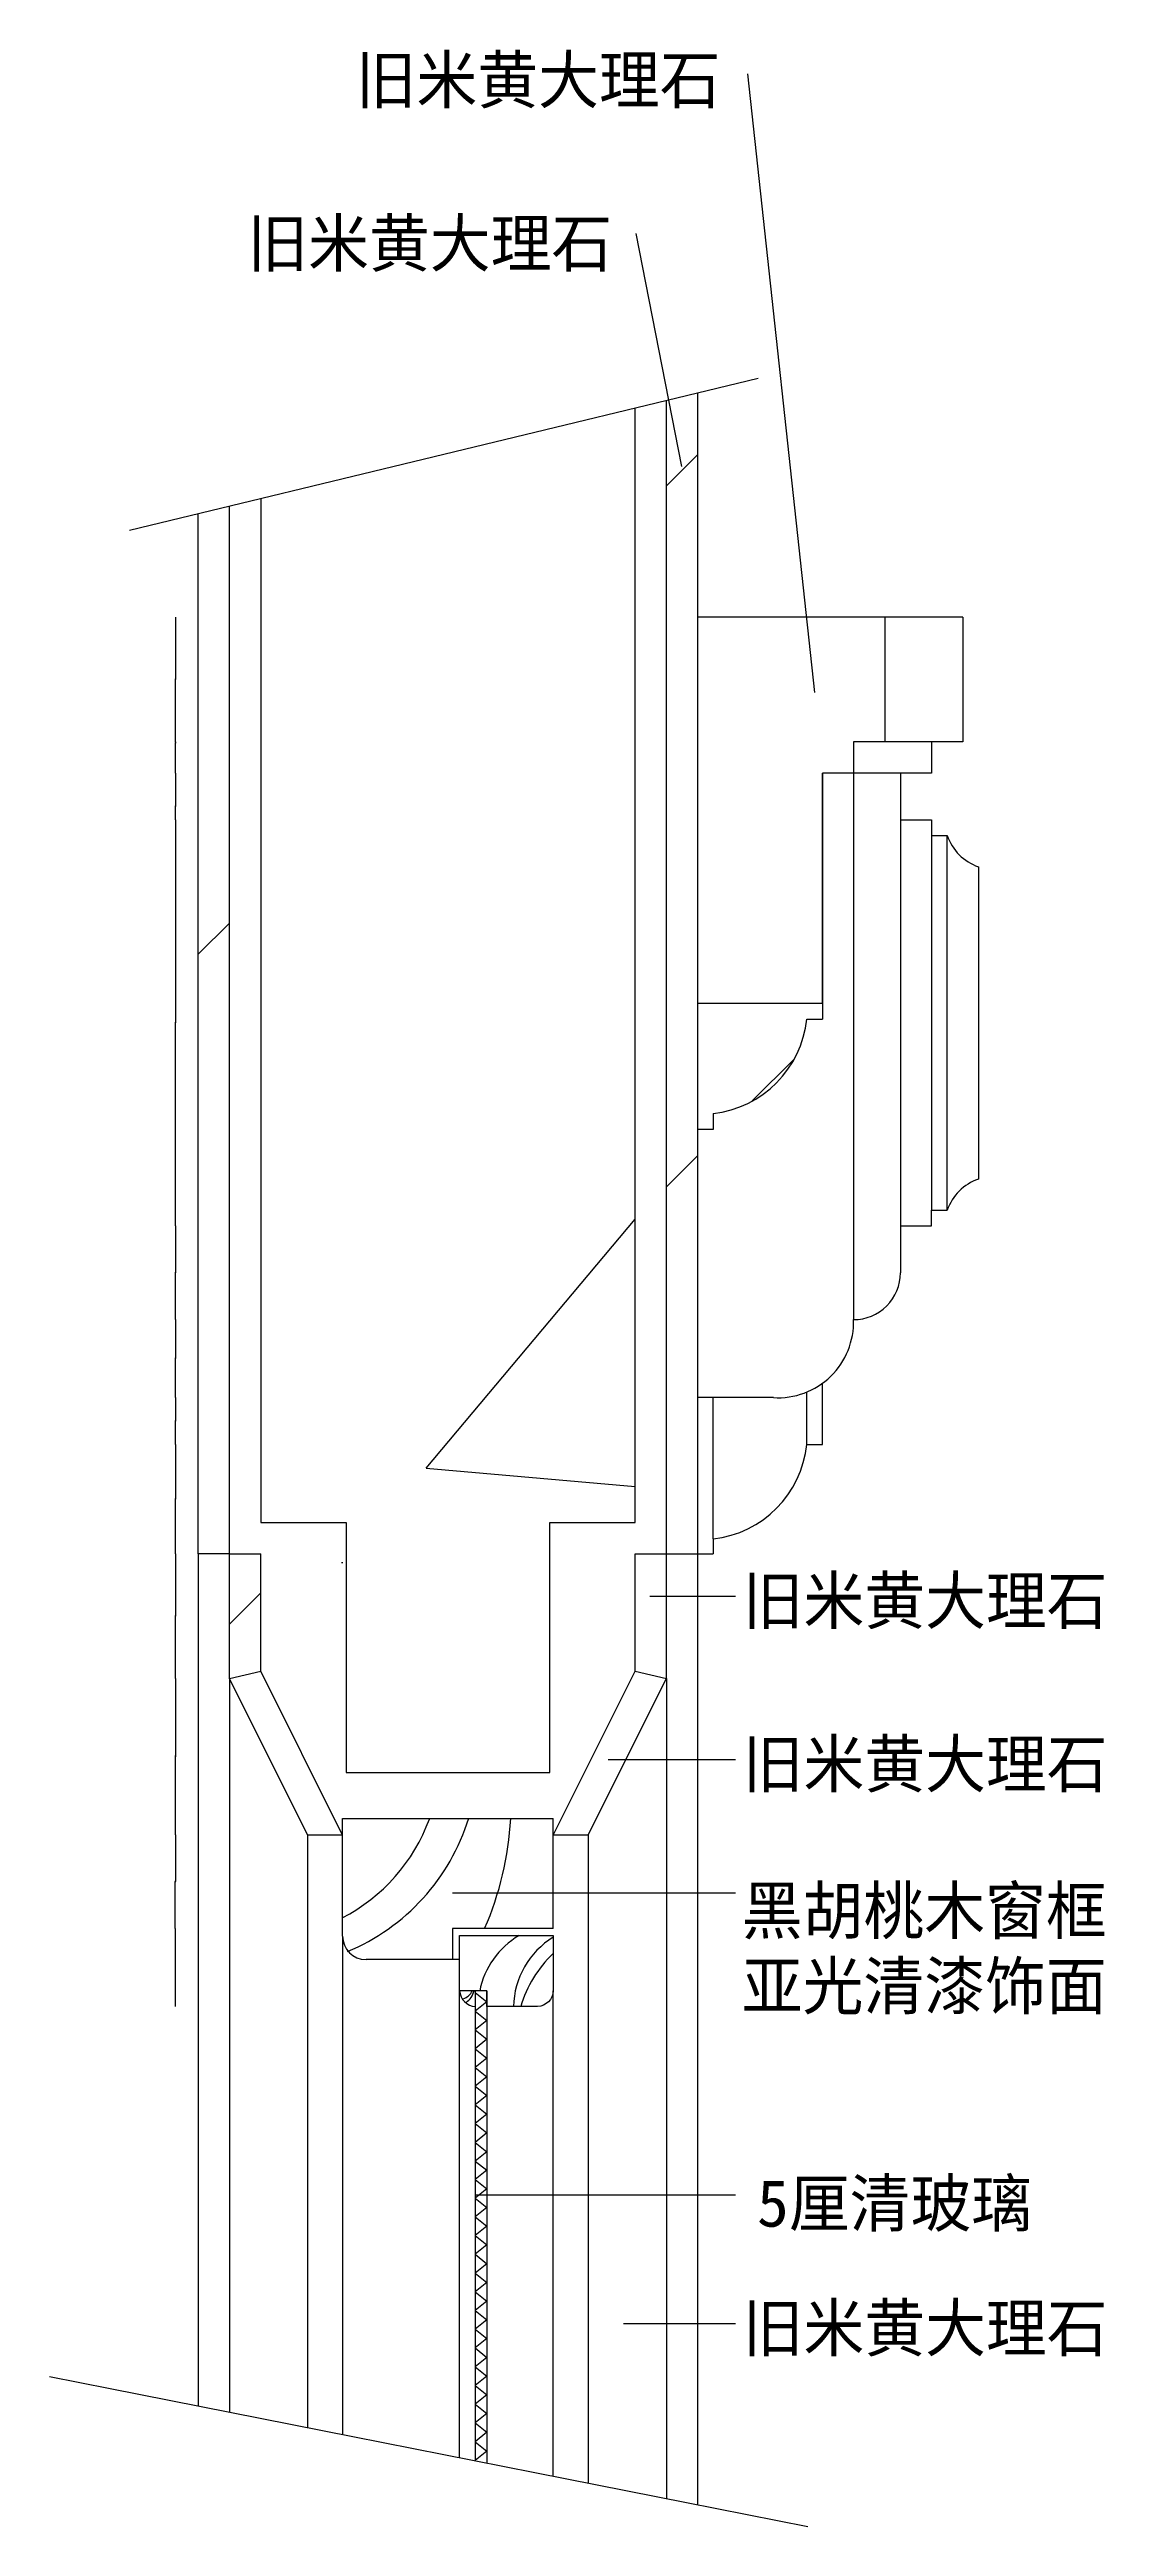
# Model space of a CAD drawing. Header units: metres. Extents: x 247 to 5330, y 146 to 7075.
# Drawn here: x 3929 to 5282, y 3902 to 7075 of the extents above; entities that cross this region are included whole.
import ezdxf

# ---------------------------------------------------------------- set-up
doc = ezdxf.new("R2010")
doc.units = ezdxf.units.M
for name, color, linetype in [('2', 2, 'Continuous'), ('3', 3, 'Continuous'), ('4', 4, 'Continuous'), ('7', 7, 'Continuous'), ('BH', 3, 'Continuous'), ('DIM', 3, 'Continuous'), ('TEXT', 3, 'Continuous')]:
    doc.layers.add(name, color=color, linetype=linetype)
doc.dimstyles.get("Standard").update_dxf_attribs({"dimtxt": 2.5, "dimasz": 2.5, "dimexe": 1.25, "dimexo": 0.625, "dimtad": 1, "dimcen": 2.5, "dimazin": 3, "dimtfac": 1, "dimtmove": 0, "dimatfit": 3})

# ---------------------------------------------------------------- blocks, each defined once
blk = doc.blocks.new('*D82')
for p, q in [((4090.59, 5148.07), (4090.59, 5068.07)), ((4090.34, 5068.07), (4090.09, 5068.07)), ((4090.59, 4988.07), (4090.59, 5068.07)), ((4090.59, 5068.07), (4090.59, 5068.07)), ((4090.84, 5068.07), (4091.09, 5068.07))]:
    blk.add_line(p, q)
at = {"layer": 'Defpoints'}
for p in [(4090.59, 5148.07), (4090.59, 5068.07), (4090.59, 4988.07)]:
    blk.add_point(p, dxfattribs=at)
at = {"layer": 'DIM', "insert": (4090.59, 5069.195), "char_height": 1, "attachment_point": 5}
blk.add_mtext('80', dxfattribs=at)
blk = doc.blocks.new('*D83')
for p, q in [((4090.41, 4668.07), (4090.41, 4618.07)), ((4090.16, 4618.07), (4089.91, 4618.07)), ((4090.59, 4618.07), (4090.41, 4618.07)), ((4090.59, 4568.07), (4090.59, 4618.07)), ((4090.84, 4618.07), (4091.09, 4618.07))]:
    blk.add_line(p, q)
at = {"layer": 'Defpoints'}
for p in [(4090.41, 4668.07), (4090.59, 4618.07), (4090.59, 4568.07)]:
    blk.add_point(p, dxfattribs=at)
at = {"layer": 'DIM', "insert": (4090.5, 4616.945), "char_height": 1, "attachment_point": 5}
blk.add_mtext('50', dxfattribs=at)
blk = doc.blocks.new('*D84')
for p, q in [((4090.59, 4788.07), (4090.59, 4728.07)), ((4090.16, 4728.07), (4089.91, 4728.07)), ((4090.41, 4668.07), (4090.41, 4728.07)), ((4090.41, 4728.07), (4090.59, 4728.07)), ((4090.84, 4728.07), (4091.09, 4728.07))]:
    blk.add_line(p, q)
at = {"layer": 'Defpoints'}
for p in [(4090.59, 4788.07), (4090.41, 4728.07), (4090.41, 4668.07)]:
    blk.add_point(p, dxfattribs=at)
at = {"layer": 'DIM', "insert": (4090.5, 4729.195), "char_height": 1, "attachment_point": 5}
blk.add_mtext('60', dxfattribs=at)
blk = doc.blocks.new('*D85')
for p, q in [((4090.59, 4988.07), (4090.59, 4888.07)), ((4090.34, 4888.07), (4090.09, 4888.07)), ((4090.59, 4788.07), (4090.59, 4888.07)), ((4090.59, 4888.07), (4090.59, 4888.07)), ((4090.84, 4888.07), (4091.09, 4888.07))]:
    blk.add_line(p, q)
at = {"layer": 'Defpoints'}
for p in [(4090.59, 4988.07), (4090.59, 4888.07), (4090.59, 4788.07)]:
    blk.add_point(p, dxfattribs=at)
at = {"layer": 'DIM', "insert": (4090.59, 4889.195), "char_height": 1, "attachment_point": 5}
blk.add_mtext('100', dxfattribs=at)
blk = doc.blocks.new('*D93')
for p, q in [((4090.59, 6348.07), (4090.59, 6268.07)), ((4090.34, 6268.07), (4090.09, 6268.07)), ((4090.59, 6188.07), (4090.59, 6268.07)), ((4090.59, 6268.07), (4090.59, 6268.07)), ((4090.84, 6268.07), (4091.09, 6268.07))]:
    blk.add_line(p, q)
at = {"layer": 'Defpoints'}
for p in [(4090.59, 6348.07), (4090.59, 6268.07), (4090.59, 6188.07)]:
    blk.add_point(p, dxfattribs=at)
at = {"layer": 'DIM', "insert": (4090.59, 6269.195), "char_height": 1, "attachment_point": 5}
blk.add_mtext('80', dxfattribs=at)
blk = doc.blocks.new('*D94')
for p, q in [((4090.59, 6148.07), (4090.59, 6105.23)), ((4090.34, 6105.23), (4090.09, 6105.23)), ((4090.59, 6088.07), (4090.59, 6105.23)), ((4090.59, 6105.23), (4090.59, 6105.23)), ((4090.84, 6105.23), (4091.09, 6105.23))]:
    blk.add_line(p, q)
at = {"layer": 'Defpoints'}
for p in [(4090.59, 6148.07), (4090.59, 6105.23), (4090.59, 6088.07)]:
    blk.add_point(p, dxfattribs=at)
at = {"layer": 'DIM', "insert": (4090.59, 6106.355), "char_height": 1, "attachment_point": 5}
blk.add_mtext('30', dxfattribs=at)
blk = doc.blocks.new('*D95')
for p, q in [((4090.59, 5448.07), (4090.59, 5398.07)), ((4090.34, 5398.07), (4090.09, 5398.07)), ((4090.59, 5348.07), (4090.59, 5398.07)), ((4090.59, 5398.07), (4090.59, 5398.07)), ((4090.84, 5398.07), (4091.09, 5398.07))]:
    blk.add_line(p, q)
at = {"layer": 'Defpoints'}
for p in [(4090.59, 5448.07), (4090.59, 5398.07), (4090.59, 5348.07)]:
    blk.add_point(p, dxfattribs=at)
at = {"layer": 'DIM', "insert": (4090.59, 5399.195), "char_height": 1, "attachment_point": 5}
blk.add_mtext('50', dxfattribs=at)
blk = doc.blocks.new('*D96')
for p, q in [((4090.59, 5568.07), (4090.59, 5508.07)), ((4090.34, 5508.07), (4090.09, 5508.07)), ((4090.59, 5448.07), (4090.59, 5508.07)), ((4090.59, 5508.07), (4090.59, 5508.07)), ((4090.84, 5508.07), (4091.09, 5508.07))]:
    blk.add_line(p, q)
at = {"layer": 'Defpoints'}
for p in [(4090.59, 5568.07), (4090.59, 5508.07), (4090.59, 5448.07)]:
    blk.add_point(p, dxfattribs=at)
at = {"layer": 'DIM', "insert": (4090.59, 5509.195), "char_height": 1, "attachment_point": 5}
blk.add_mtext('60', dxfattribs=at)
blk = doc.blocks.new('*D97')
for p, q in [((4090.59, 6088.07), (4090.59, 5828.07)), ((4090.34, 5828.07), (4090.09, 5828.07)), ((4090.59, 5568.07), (4090.59, 5828.07)), ((4090.59, 5828.07), (4090.59, 5828.07)), ((4090.84, 5828.07), (4091.09, 5828.07))]:
    blk.add_line(p, q)
at = {"layer": 'Defpoints'}
for p in [(4090.59, 6088.07), (4090.59, 5828.07), (4090.59, 5568.07)]:
    blk.add_point(p, dxfattribs=at)
at = {"layer": 'DIM', "insert": (4090.59, 5829.195), "char_height": 1, "attachment_point": 5}
blk.add_mtext('260', dxfattribs=at)
blk = doc.blocks.new('*D98')
for p, q in [((4090.59, 6188.07), (4090.59, 6186.49)), ((4090.34, 6186.49), (4090.09, 6186.49)), ((4090.59, 6148.07), (4090.59, 6186.49)), ((4090.59, 6186.49), (4090.59, 6186.49)), ((4090.84, 6186.49), (4091.09, 6186.49))]:
    blk.add_line(p, q)
at = {"layer": 'Defpoints'}
for p in [(4090.59, 6188.07), (4090.59, 6186.49), (4090.59, 6148.07)]:
    blk.add_point(p, dxfattribs=at)
at = {"layer": 'DIM', "insert": (4090.59, 6187.615), "char_height": 1, "attachment_point": 5}
blk.add_mtext('20', dxfattribs=at)
blk = doc.blocks.new('*D99')
for p, q in [((4090.59, 5288.08), (4090.59, 5218.08)), ((4090.34, 5218.08), (4090.09, 5218.08)), ((4090.59, 5148.07), (4090.59, 5218.08)), ((4090.59, 5218.08), (4090.59, 5218.08)), ((4090.84, 5218.08), (4091.09, 5218.08))]:
    blk.add_line(p, q)
at = {"layer": 'Defpoints'}
for p in [(4090.59, 5288.08), (4090.59, 5218.08), (4090.59, 5148.07)]:
    blk.add_point(p, dxfattribs=at)
at = {"layer": 'DIM', "insert": (4090.59, 5219.205), "char_height": 1, "attachment_point": 5}
blk.add_mtext('70', dxfattribs=at)
blk = doc.blocks.new('*D100')
for p, q in [((4090.59, 5348.07), (4090.59, 5318.08)), ((4090.34, 5318.08), (4090.09, 5318.08)), ((4090.59, 5288.08), (4090.59, 5318.08)), ((4090.59, 5318.08), (4090.59, 5318.08)), ((4090.84, 5318.08), (4091.09, 5318.08))]:
    blk.add_line(p, q)
at = {"layer": 'Defpoints'}
for p in [(4090.59, 5348.07), (4090.59, 5318.08), (4090.59, 5288.08)]:
    blk.add_point(p, dxfattribs=at)
at = {"layer": 'DIM', "insert": (4090.59, 5319.205), "char_height": 1, "attachment_point": 5}
blk.add_mtext('30', dxfattribs=at)

msp = doc.modelspace()

# ---------------------------------------------------------------- hatches: boundary and pattern name
at = {"layer": 'BH'}
h = msp.add_hatch(dxfattribs=at)
h.set_pattern_fill('ANSI33', scale=200)
h.paths.add_polyline_path([(4759.98, 6635.31), (4719.98, 6625.65), (4719.98, 5148.07), (4759.98, 5148.07), (4759.98, 5691.75)])
h.paths.add_polyline_path([(4679.98, 4997.52), (4719.98, 4988.07), (4719.98, 5148.07), (4679.98, 5148.07)])
h.paths.add_polyline_path([(4719.98, 4988.07), (4679.98, 4997.52), (4575.26, 4788.07), (4619.98, 4788.07)])
h = msp.add_hatch(dxfattribs=at)
h.set_pattern_fill('AR-CONC', scale=10)
h.paths.add_polyline_path([(4159.98, 5148.07), (4199.98, 5148.07), (4199.98, 4997.52), (4304.7, 4788.07), (4304.98, 4788.07), (4304.98, 4809.07), (4574.98, 4809.07), (4574.98, 4788.07), (4575.26, 4788.07), (4679.98, 4997.52), (4679.98, 5148.07), (4719.98, 5148.07), (4719.98, 6625.65), (4679.98, 6615.99), (4679.98, 5188.07), (4570.54, 5188.07), (4570.54, 4868.07), (4309.42, 4868.07), (4309.42, 5188.07), (4199.98, 5188.07), (4199.98, 6500.09), (4159.98, 6490.43)])
h = msp.add_hatch(dxfattribs=at)
h.set_pattern_fill('ANSI31', scale=1000)
h.paths.add_polyline_path([(4679.98, 6615.99), (4199.98, 6500.09), (4199.98, 5188.07), (4309.42, 5188.07), (4309.42, 4868.07), (4570.54, 4868.07), (4570.54, 5188.07), (4679.98, 5188.07)])
h = msp.add_hatch(dxfattribs=at)
h.set_pattern_fill('AR-CONC', scale=30)
h.paths.add_polyline_path([(4679.98, 6615.99), (4199.98, 6500.09), (4199.98, 5188.07), (4309.42, 5188.07), (4309.42, 4868.07), (4570.54, 4868.07), (4570.54, 5188.07), (4679.98, 5188.07)])
h = msp.add_hatch(dxfattribs=at)
h.set_pattern_fill('ANSI33', scale=200)
h.paths.add_polyline_path([(4119.98, 5148.07), (4159.98, 5148.07), (4159.98, 6490.43), (4119.98, 6480.77)])
h.paths.add_polyline_path([(4159.98, 4988.07), (4199.98, 4997.52), (4199.98, 5148.07), (4159.98, 5148.07)])
h.paths.add_polyline_path([(4199.98, 4997.52), (4159.98, 4988.07), (4259.98, 4788.07), (4304.7, 4788.07)])
h = msp.add_hatch(dxfattribs=at)
h.set_pattern_fill('ANSI33', scale=200)
h.paths.add_polyline_path([(4759.98, 6348.07), (4759.98, 5853.42), (4919.98, 5853.42), (4919.98, 6148.07), (4959.98, 6148.07), (4959.98, 6188.07), (4999.98, 6188.07), (4999.98, 6348.07)])
h.paths.add_polyline_path([(4759.98, 5691.75), (4779.98, 5691.75), (4779.98, 5712.17, 0.35), (4899.98, 5833.01), (4919.98, 5833.01), (4919.98, 5853.42), (4759.98, 5853.42)])

# ---------------------------------------------------------------- linework, layer by layer
at = {"layer": '2'}
msp.add_lwpolyline([(4199.98, 6500.09), (4199.98, 5188.07), (4309.42, 5188.07), (4309.42, 4868.07), (4570.54, 4868.07), (4570.54, 5188.07), (4679.98, 5188.07), (4679.98, 6615.99)], dxfattribs=at)
at = {"layer": '3'}
for p, q in [((5059.98, 6188.07), (4999.98, 6188.07)), ((5019.98, 6148.07), (4959.98, 6148.07)), ((5059.98, 6068.07), (5059.98, 5588.07)), ((5079.98, 5588.07), (5079.98, 6068.07)), ((4779.98, 5167.24), (4779.98, 5348.07)), ((4899.98, 5288.08), (4899.98, 5355.21))]:
    msp.add_line(p, q, dxfattribs=at)
at = {"layer": '4'}
for p, q in [((4759.98, 6635.31), (4759.98, 5691.75)), ((4719.98, 4988.07), (4719.98, 6625.65)), ((4119.98, 5148.07), (4119.98, 6480.77)), ((4159.98, 5148.07), (4159.98, 6490.43)), ((5099.98, 6348.07), (4759.98, 6348.07)), ((4999.98, 6348.07), (4999.98, 6188.07)), ((5099.98, 6348.07), (5099.98, 6188.07)), ((4999.98, 6188.07), (4959.98, 6188.07)), ((4959.98, 6188.07), (4959.98, 6148.07)), ((5099.98, 6188.07), (5059.98, 6188.07)), ((5059.98, 6188.07), (5059.98, 6148.07)), ((4919.98, 5853.42), (4919.98, 6148.07)), ((4919.98, 6148.07), (4919.98, 5853.42)), ((4959.98, 6148.07), (4919.98, 6148.07)), ((4959.98, 6148.07), (4959.98, 5448.07)), ((5019.98, 6148.07), (5019.98, 5508.07)), ((5059.98, 6148.07), (5019.98, 6148.07)), ((5019.98, 6088.07), (5059.98, 6088.07)), ((5059.98, 6088.07), (5059.98, 6068.07)), ((5059.98, 6068.07), (5079.98, 6068.07)), ((5119.98, 6028.07), (5119.98, 5628.07)), ((4759.98, 5853.42), (4919.98, 5853.42)), ((4919.98, 5853.42), (4919.98, 5833.01)), ((4899.98, 5833.01), (4919.98, 5833.01)), ((4779.98, 5712.17), (4779.98, 5691.75)), ((4759.98, 5691.75), (4759.98, 3929.95)), ((4779.98, 5691.75), (4759.98, 5691.75)), ((5059.98, 5588.07), (5079.98, 5588.07)), ((5059.98, 5568.07), (5059.98, 5588.07)), ((5019.98, 5568.07), (5059.98, 5568.07)), ((4919.98, 5288.08), (4919.98, 5366.37)), ((4857.18, 5348.07), (4759.98, 5348.07)), ((4899.98, 5288.08), (4919.98, 5288.08)), ((4119.98, 5148.07), (4119.98, 4056.54)), ((4159.98, 5148.07), (4119.98, 5148.07)), ((4159.98, 4988.07), (4159.98, 5148.07)), ((4159.98, 5148.07), (4199.98, 5148.07)), ((4199.98, 4997.52), (4199.98, 5148.07)), ((4679.98, 4997.52), (4679.98, 5148.07)), ((4679.98, 5148.07), (4719.98, 5148.07)), ((4719.98, 5148.07), (4759.98, 5148.07)), ((4759.98, 5148.07), (4779.98, 5148.07)), ((4779.98, 5167.24), (4779.98, 5148.07)), ((4159.98, 4988.07), (4199.98, 4997.52)), ((4159.98, 4988.07), (4159.98, 4048.63)), ((4259.98, 4788.07), (4159.98, 4988.07)), ((4304.98, 4787.52), (4199.98, 4997.52)), ((4574.98, 4787.52), (4679.98, 4997.52)), ((4619.98, 4788.07), (4719.98, 4988.07)), ((4679.98, 4997.52), (4719.98, 4988.07)), ((4719.98, 4988.07), (4719.98, 3937.86)), ((4304.98, 4809.07), (4574.98, 4809.07)), ((4304.98, 4658.17), (4304.98, 4809.07)), ((4574.98, 4668.07), (4574.98, 4809.07)), ((4259.98, 4788.07), (4259.98, 4028.85)), ((4259.98, 4788.07), (4304.98, 4788.07)), ((4574.98, 4788.07), (4619.98, 4788.07)), ((4619.98, 4788.07), (4619.98, 3957.64)), ((4445.98, 4668.07), (4445.98, 4628.17)), ((4574.98, 4668.07), (4445.98, 4668.07)), ((4304.98, 4658.17), (4304.98, 4019.95)), ((4445.98, 4628.17), (4334.98, 4628.17)), ((4454.98, 4628.17), (4414.98, 4628.17)), ((4454.98, 3990.28), (4454.98, 4588.07)), ((4574.98, 3966.54), (4574.98, 4588.07))]:
    msp.add_line(p, q, dxfattribs=at)
msp.add_lwpolyline([(4474.98, 4588.07), (4454.98, 4588.07), (4454.98, 4659.07), (4574.98, 4659.07), (4574.98, 4588.07, -0.39), (4554.98, 4568.07), (4489.98, 4568.07), (4489.98, 4588.07)], format="xyb", close=True, dxfattribs=at)
for centre, radius, start, end in [((5141.41, 6089.5), 65.06, 199.23, 250.77), ((4765.4, 5846.66), 135.28, 276.19, 354.21), ((5141.41, 5566.65), 65.06, 109.23, 160.77), ((4960.22, 5507.83), 59.76, 269.77, 0.23), ((4863.03, 5444.9), 97, 266.54, 1.88), ((4765.4, 5301.73), 135.28, 276.19, 354.21), ((4334.98, 4658.17), 30, 180, 270), ((4476.57, 4589.66), 21.65, 184.21, 265.79)]:
    msp.add_arc(centre, radius, start, end, dxfattribs=at)
at = {"layer": '7'}
for p, q in [((4474.98, 4588.07), (4474.98, 3986.32)), ((4489.98, 4588.07), (4489.98, 3983.36))]:
    msp.add_line(p, q, dxfattribs=at)
at = {"layer": 'BH'}
msp.add_lwpolyline([(4474.98, 4586.07), (4489.98, 4574.07), (4474.98, 4562.07), (4489.98, 4550.07), (4474.98, 4538.07), (4489.98, 4526.07), (4474.98, 4514.07), (4489.98, 4502.07), (4474.98, 4490.07), (4489.98, 4478.07), (4474.98, 4466.07), (4489.98, 4454.07), (4474.98, 4442.07), (4489.98, 4430.07), (4474.98, 4418.07), (4489.98, 4406.07), (4474.98, 4394.07), (4489.98, 4382.07), (4474.98, 4370.07), (4489.98, 4358.63), (4474.98, 4346.63), (4489.98, 4334.63), (4474.98, 4322.63), (4489.98, 4310.63), (4474.98, 4298.63), (4489.98, 4286.63), (4474.98, 4274.63), (4489.98, 4262.63), (4474.98, 4250.63), (4489.98, 4238.63), (4474.98, 4226.63), (4489.98, 4214.63), (4474.98, 4202.63), (4489.98, 4190.63), (4474.98, 4178.63), (4489.98, 4166.63), (4474.98, 4154.63), (4489.98, 4142.63), (4474.98, 4130.63), (4489.98, 4118.63), (4474.98, 4106.63), (4489.98, 4094.63), (4474.98, 4082.63), (4489.98, 4070.63), (4474.98, 4058.63), (4489.98, 4046.63), (4474.98, 4034.63), (4489.98, 4022.63), (4474.98, 4010.63), (4489.98, 3998.63), (4474.98, 3986.63)], dxfattribs=at)
for centre, radius, start, end in [((4197.37, 4889.01), 233.38, 297.32, 339.74), ((4205.87, 4890.56), 273.24, 292.65, 342.7), ((4114.98, 4830.7), 406.07, 336.38, 356.9), ((4585.1, 4567.26), 106.44, 120.45, 168.82), ((4631.85, 4565.15), 107.96, 121.76, 178.47), ((4680.13, 4524.63), 153.17, 133.43, 163.54), ((4453.34, 4597.36), 20.25, 288.25, 332.74), ((4448.18, 4595.12), 26.45, 304.73, 344.45)]:
    msp.add_arc(centre, radius, start, end, dxfattribs=at)
at = {"layer": 'DIM'}
for p, q in [((4031.67, 6459.45), (4837.82, 6654.11)), ((3929.21, 4094.28), (4901.26, 3902.01))]:
    msp.add_line(p, q, dxfattribs=at)

# ---------------------------------------------------------------- texts
at = {"layer": 'TEXT'}
for s, p in [('旧米黄大理石', (4321.64, 7006.3)), ('旧米黄大理石', (4182.79, 6797.02)), ('旧米黄大理石', (4817.78, 5058.23)), ('旧米黄大理石', (4817.78, 4848.9)), ('黑胡桃木窗框', (4816.66, 4661.01)), ('亚光清漆饰面', (4816.66, 4564.42)), ('5厘清玻璃', (4836.2, 4286.08)), ('旧米黄大理石', (4817.78, 4126.38))]:
    msp.add_text(s, height=60, dxfattribs=at).set_placement(p)

# ---------------------------------------------------------------- dimensions: what is measured, and where the dimension line sits
at = {"layer": 'DIM'}
for base, p1, p2, text, picture, middle in [((4090.59, 6268.07), (4090.59, 6188.07), (4090.59, 6348.07), '80', '*D93', (4090.59, 6269.195)), ((4090.59, 6186.49), (4090.59, 6148.07), (4090.59, 6188.07), '20', '*D98', (4090.59, 6187.615)), ((4090.59, 6105.23), (4090.59, 6088.07), (4090.59, 6148.07), '30', '*D94', (4090.59, 6106.355)), ((4090.59, 5828.07), (4090.59, 5568.07), (4090.59, 6088.07), '260', '*D97', (4090.59, 5829.195)), ((4090.59, 5508.07), (4090.59, 5448.07), (4090.59, 5568.07), '60', '*D96', (4090.59, 5509.195)), ((4090.59, 5398.07), (4090.59, 5348.07), (4090.59, 5448.07), '50', '*D95', (4090.59, 5399.195)), ((4090.59, 5318.08), (4090.59, 5288.08), (4090.59, 5348.07), '30', '*D100', (4090.59, 5319.205)), ((4090.59, 5218.08), (4090.59, 5148.07), (4090.59, 5288.08), '70', '*D99', (4090.59, 5219.205)), ((4090.59, 5068.07), (4090.59, 4988.07), (4090.59, 5148.07), '80', '*D82', (4090.59, 5069.195)), ((4090.59, 4888.07), (4090.59, 4788.07), (4090.59, 4988.07), '100', '*D85', (4090.59, 4889.195)), ((4090.41, 4728.07), (4090.41, 4668.07), (4090.59, 4788.07), '60', '*D84', (4090.5, 4729.195)), ((4090.59, 4618.07), (4090.59, 4568.07), (4090.41, 4668.07), '50', '*D83', (4090.5, 4616.945))]:
    dim = msp.add_linear_dim(base=base, p1=p1, p2=p2, text=text, dimstyle='Standard', dxfattribs=at)
    dim.commit()
    dim.dimension.update_dxf_attribs({"geometry": picture, "text_midpoint": middle})

# ---------------------------------------------------------------- leaders
for points in [[(4910.46, 6251.56), (4824.53, 7044.04)], [(4739.98, 6540.71), (4681.13, 6839.31)], [(4698.94, 5093.88), (4808.72, 5093.88)], [(4645.38, 4884.56), (4808.72, 4884.56)], [(4445.69, 4713.6), (4808.72, 4713.6)], [(4476.12, 4327.04), (4808.72, 4327.04)], [(4665.02, 4162.04), (4808.72, 4162.04)]]:
    msp.add_leader(points, dimstyle='Standard', dxfattribs=at)

doc.saveas('drawing.dxf')
